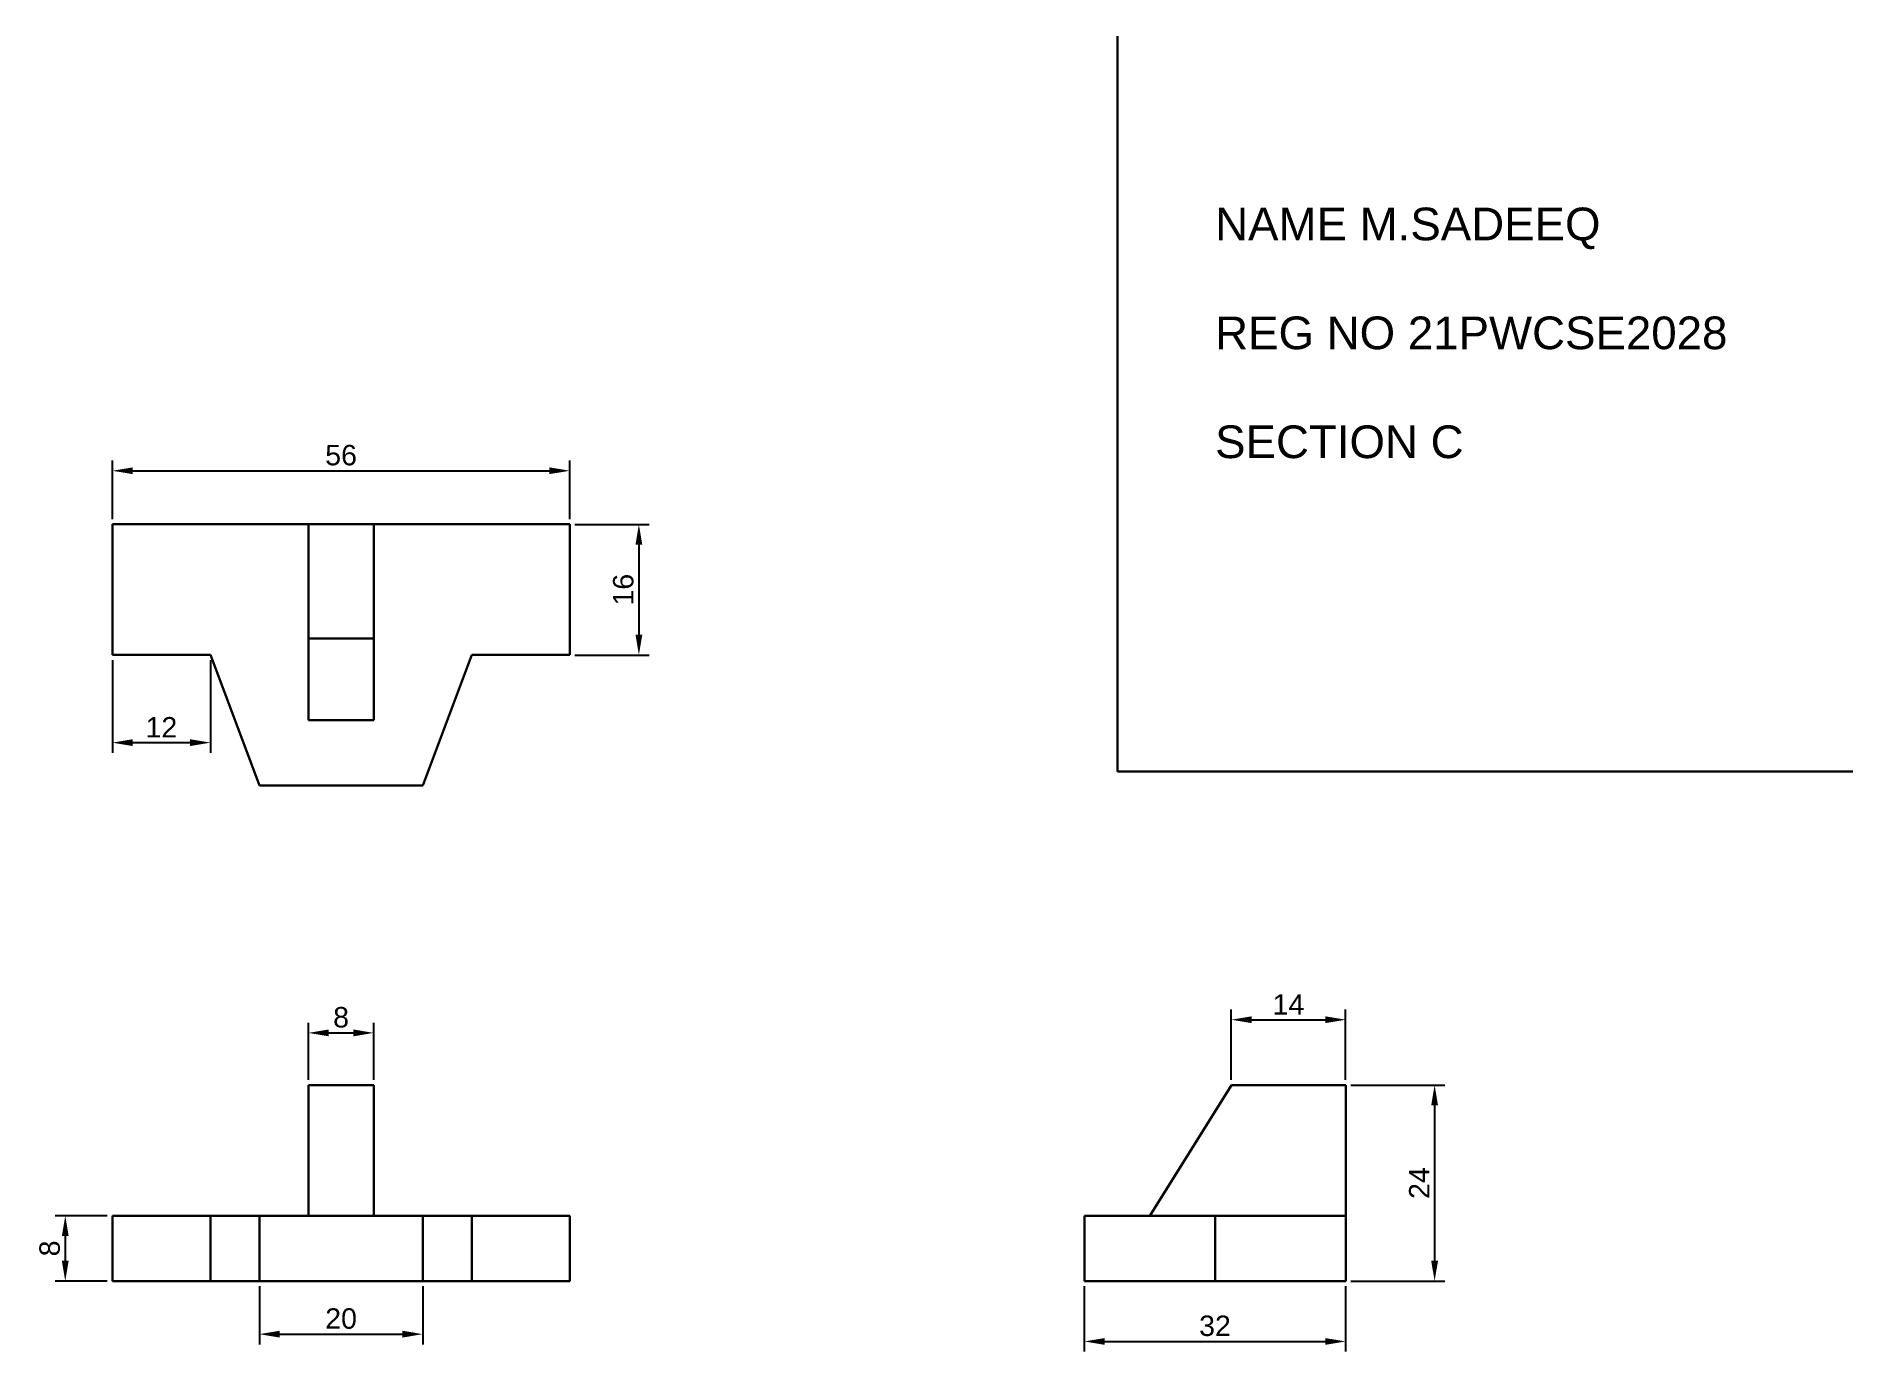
# Model space of a CAD drawing. Header units: millimetres. Extents: x 1466 to 4029, y 929 to 3406.
# Drawn here: x 2663.1 to 2885.5, y 2101.2 to 2262.2 of the extents above; entities that cross this region are included whole.
import ezdxf

# ---------------------------------------------------------------- set-up
doc = ezdxf.new("R2010")
doc.units = ezdxf.units.MM
for name, color, linetype, lineweight in [('dimension LINES', 6, 'Continuous', 9), ('FV SV TV', 5, 'Continuous', 30), ('SHEET DIVISION', 1, 'Continuous', 13)]:
    doc.layers.add(name, color=color, linetype=linetype, lineweight=lineweight)
doc.styles.get("Standard").update_dxf_attribs({"font": 'arial.ttf'})
doc.dimstyles.new('ISO-25', dxfattribs={"dimtxt": 2.5, "dimasz": 2.5, "dimexe": 1.25, "dimexo": 0.625, "dimtad": 1, "dimtxsty": 'Standard', "dimcen": 2.5, "dimadec": 0, "dimazin": 0, "dimtfac": 1, "dimtmove": 0, "dimatfit": 3, "dimfxl": 1, "dimarcsym": 0})

msp = doc.modelspace()

# ---------------------------------------------------------------- texts
at = {"layer": 'SHEET DIVISION', "insert": (2807.446, 2241.262), "char_height": 4, "attachment_point": 1}
msp.add_mtext_dynamic_manual_height_columns('NAME M.SADEEQ\\P\\PREG NO 21PWCSE2028\\P\\PSECTION C', width=63.20355, gutter_width=20, heights=[0], dxfattribs=at)

# ---------------------------------------------------------------- blocks, each defined once
blk = doc.blocks.new('*D3')
at = {"layer": 'Defpoints', "color": 0, "transparency": 16777216}
for p in [(2728.43, 2202.48), (2728.43, 2186.48), (2736.89, 2186.48)]:
    blk.add_point(p, dxfattribs=at)
at = {"layer": 'dimension LINES', "color": 0, "lineweight": -2, "transparency": 16777216}
for p, q in [((2729.06, 2202.48), (2738.14, 2202.48)), ((2736.89, 2199.98), (2736.89, 2188.98)), ((2729.06, 2186.48), (2738.14, 2186.48))]:
    blk.add_line(p, q, dxfattribs=at)
at = {"layer": 'dimension LINES', "color": 0, "transparency": 16777216}
for points in [[(2736.48, 2199.98), (2737.31, 2199.98), (2736.89, 2202.48)], [(2736.48, 2188.98), (2737.31, 2188.98), (2736.89, 2186.48)]]:
    blk.add_solid(points, dxfattribs=at)
at = {"layer": 'dimension LINES', "color": 0, "transparency": 16777216, "insert": (2734.99, 2194.48), "char_height": 2.5, "attachment_point": 5, "rotation": 90}
blk.add_mtext('16', dxfattribs=at)
blk = doc.blocks.new('*D4')
at = {"layer": 'Defpoints', "color": 0, "transparency": 16777216}
for p in [(2728.43, 2209.04), (2672.43, 2202.48), (2728.43, 2202.48)]:
    blk.add_point(p, dxfattribs=at)
at = {"layer": 'dimension LINES', "color": 0, "lineweight": -2, "transparency": 16777216}
for p, q in [((2672.43, 2203.11), (2672.43, 2210.29)), ((2674.93, 2209.04), (2725.93, 2209.04)), ((2728.43, 2203.11), (2728.43, 2210.29))]:
    blk.add_line(p, q, dxfattribs=at)
at = {"layer": 'dimension LINES', "color": 0, "transparency": 16777216}
for points in [[(2674.93, 2209.46), (2674.93, 2208.63), (2672.43, 2209.04)], [(2725.93, 2209.46), (2725.93, 2208.63), (2728.43, 2209.04)]]:
    blk.add_solid(points, dxfattribs=at)
at = {"layer": 'dimension LINES', "color": 0, "transparency": 16777216, "insert": (2700.43, 2210.94), "char_height": 2.5, "attachment_point": 5}
blk.add_mtext('56', dxfattribs=at)
blk = doc.blocks.new('*D5')
at = {"layer": 'Defpoints', "color": 0, "transparency": 16777216}
for p in [(2704.43, 2140.21), (2696.43, 2133.82), (2704.43, 2133.82)]:
    blk.add_point(p, dxfattribs=at)
at = {"layer": 'dimension LINES', "color": 0, "lineweight": -2, "transparency": 16777216}
for p, q in [((2696.43, 2134.45), (2696.43, 2141.46)), ((2698.93, 2140.21), (2701.93, 2140.21)), ((2704.43, 2134.45), (2704.43, 2141.46))]:
    blk.add_line(p, q, dxfattribs=at)
at = {"layer": 'dimension LINES', "color": 0, "transparency": 16777216}
for points in [[(2698.93, 2140.63), (2698.93, 2139.79), (2696.43, 2140.21)], [(2701.93, 2140.63), (2701.93, 2139.79), (2704.43, 2140.21)]]:
    blk.add_solid(points, dxfattribs=at)
at = {"layer": 'dimension LINES', "color": 0, "transparency": 16777216, "insert": (2700.43, 2142.11), "char_height": 2.5, "attachment_point": 5}
blk.add_mtext('8', dxfattribs=at)
blk = doc.blocks.new('*D7')
at = {"layer": 'Defpoints', "color": 0, "transparency": 16777216}
for p in [(2690.43, 2109.82), (2710.43, 2109.82), (2710.43, 2103.32)]:
    blk.add_point(p, dxfattribs=at)
at = {"layer": 'dimension LINES', "color": 0, "lineweight": -2, "transparency": 16777216}
for p, q in [((2690.43, 2109.2), (2690.43, 2102.07)), ((2710.43, 2109.2), (2710.43, 2102.07)), ((2692.93, 2103.32), (2707.93, 2103.32))]:
    blk.add_line(p, q, dxfattribs=at)
at = {"layer": 'dimension LINES', "color": 0, "transparency": 16777216}
for points in [[(2692.93, 2103.74), (2692.93, 2102.9), (2690.43, 2103.32)], [(2707.93, 2103.74), (2707.93, 2102.9), (2710.43, 2103.32)]]:
    blk.add_solid(points, dxfattribs=at)
at = {"layer": 'dimension LINES', "color": 0, "transparency": 16777216, "insert": (2700.43, 2105.22), "char_height": 2.5, "attachment_point": 5}
blk.add_mtext('20', dxfattribs=at)
blk = doc.blocks.new('*D8')
at = {"layer": 'Defpoints', "color": 0, "transparency": 16777216}
for p in [(2823.43, 2133.82), (2823.43, 2109.82), (2834.32, 2109.82)]:
    blk.add_point(p, dxfattribs=at)
at = {"layer": 'dimension LINES', "color": 0, "lineweight": -2, "transparency": 16777216}
for p, q in [((2824.06, 2133.82), (2835.57, 2133.82)), ((2834.32, 2131.32), (2834.32, 2112.32)), ((2824.06, 2109.82), (2835.57, 2109.82))]:
    blk.add_line(p, q, dxfattribs=at)
at = {"layer": 'dimension LINES', "color": 0, "transparency": 16777216}
for points in [[(2833.9, 2131.32), (2834.74, 2131.32), (2834.32, 2133.82)], [(2833.9, 2112.32), (2834.74, 2112.32), (2834.32, 2109.82)]]:
    blk.add_solid(points, dxfattribs=at)
at = {"layer": 'dimension LINES', "color": 0, "transparency": 16777216, "insert": (2832.44, 2121.82), "char_height": 2.5, "attachment_point": 5, "rotation": 90}
blk.add_mtext('24', dxfattribs=at)
blk = doc.blocks.new('*D9')
at = {"layer": 'Defpoints', "color": 0, "transparency": 16777216}
for p in [(2672.43, 2117.82), (2666.66, 2109.82), (2672.43, 2109.82)]:
    blk.add_point(p, dxfattribs=at)
at = {"layer": 'dimension LINES', "color": 0, "lineweight": -2, "transparency": 16777216}
for p, q in [((2671.81, 2117.82), (2665.41, 2117.82)), ((2666.66, 2115.32), (2666.66, 2112.32)), ((2671.81, 2109.82), (2665.41, 2109.82))]:
    blk.add_line(p, q, dxfattribs=at)
at = {"layer": 'dimension LINES', "color": 0, "transparency": 16777216}
for points in [[(2666.24, 2115.32), (2667.08, 2115.32), (2666.66, 2117.82)], [(2666.24, 2112.32), (2667.08, 2112.32), (2666.66, 2109.82)]]:
    blk.add_solid(points, dxfattribs=at)
at = {"layer": 'dimension LINES', "color": 0, "transparency": 16777216, "insert": (2664.76, 2113.82), "char_height": 2.5, "attachment_point": 5, "rotation": 90}
blk.add_mtext('8', dxfattribs=at)
blk = doc.blocks.new('*D10')
at = {"layer": 'Defpoints', "color": 0, "transparency": 16777216}
for p in [(2672.43, 2186.48), (2684.43, 2186.48), (2684.43, 2175.75)]:
    blk.add_point(p, dxfattribs=at)
at = {"layer": 'dimension LINES', "color": 0, "lineweight": -2, "transparency": 16777216}
for p, q in [((2672.43, 2185.86), (2672.43, 2174.5)), ((2684.43, 2185.86), (2684.43, 2174.5)), ((2674.93, 2175.75), (2681.93, 2175.75))]:
    blk.add_line(p, q, dxfattribs=at)
at = {"layer": 'dimension LINES', "color": 0, "transparency": 16777216}
for points in [[(2674.93, 2176.17), (2674.93, 2175.33), (2672.43, 2175.75)], [(2681.93, 2176.17), (2681.93, 2175.33), (2684.43, 2175.75)]]:
    blk.add_solid(points, dxfattribs=at)
at = {"layer": 'dimension LINES', "color": 0, "transparency": 16777216, "insert": (2678.43, 2177.63), "char_height": 2.5, "attachment_point": 5}
blk.add_mtext('12', dxfattribs=at)
blk = doc.blocks.new('*D11')
at = {"layer": 'Defpoints', "color": 0, "transparency": 16777216}
for p in [(2823.43, 2141.82), (2809.43, 2133.82), (2823.43, 2133.82)]:
    blk.add_point(p, dxfattribs=at)
at = {"layer": 'dimension LINES', "color": 0, "lineweight": -2, "transparency": 16777216}
for p, q in [((2809.43, 2134.45), (2809.43, 2143.07)), ((2811.93, 2141.82), (2820.93, 2141.82)), ((2823.43, 2134.45), (2823.43, 2143.07))]:
    blk.add_line(p, q, dxfattribs=at)
at = {"layer": 'dimension LINES', "color": 0, "transparency": 16777216}
for points in [[(2811.93, 2142.24), (2811.93, 2141.41), (2809.43, 2141.82)], [(2820.93, 2142.24), (2820.93, 2141.41), (2823.43, 2141.82)]]:
    blk.add_solid(points, dxfattribs=at)
at = {"layer": 'dimension LINES', "color": 0, "transparency": 16777216, "insert": (2816.43, 2143.7), "char_height": 2.5, "attachment_point": 5}
blk.add_mtext('14', dxfattribs=at)
blk = doc.blocks.new('*D12')
at = {"layer": 'Defpoints', "color": 0, "transparency": 16777216}
for p in [(2791.43, 2109.82), (2823.43, 2109.82), (2823.43, 2102.43)]:
    blk.add_point(p, dxfattribs=at)
at = {"layer": 'dimension LINES', "color": 0, "lineweight": -2, "transparency": 16777216}
for p, q in [((2791.43, 2109.2), (2791.43, 2101.18)), ((2823.43, 2109.2), (2823.43, 2101.18)), ((2793.93, 2102.43), (2820.93, 2102.43))]:
    blk.add_line(p, q, dxfattribs=at)
at = {"layer": 'dimension LINES', "color": 0, "transparency": 16777216}
for points in [[(2793.93, 2102.84), (2793.93, 2102.01), (2791.43, 2102.43)], [(2820.93, 2102.84), (2820.93, 2102.01), (2823.43, 2102.43)]]:
    blk.add_solid(points, dxfattribs=at)
at = {"layer": 'dimension LINES', "color": 0, "transparency": 16777216, "insert": (2807.43, 2104.33), "char_height": 2.5, "attachment_point": 5}
blk.add_mtext('32', dxfattribs=at)

# ---------------------------------------------------------------- dimensions: what is measured, and where the dimension line sits
at = {"layer": 'dimension LINES'}
for base, p1, p2, picture, middle in [((2728.434, 2209.042), (2672.434, 2202.484), (2728.434, 2202.484), '*D4', (2700.434, 2210.943)), ((2684.434, 2175.752), (2672.434, 2186.484), (2684.434, 2186.484), '*D10', (2678.434, 2177.632)), ((2823.434, 2141.823), (2809.434, 2133.824), (2823.434, 2133.824), '*D11', (2816.434, 2143.703)), ((2704.434, 2140.21), (2696.434, 2133.824), (2704.434, 2133.824), '*D5', (2700.434, 2142.112)), ((2710.434, 2103.318), (2690.434, 2109.824), (2710.434, 2109.824), '*D7', (2700.434, 2105.22)), ((2823.434, 2102.426), (2791.434, 2109.824), (2823.434, 2109.824), '*D12', (2807.434, 2104.328))]:
    dim = msp.add_linear_dim(base=base, p1=p1, p2=p2, dimstyle='ISO-25', dxfattribs=at)
    dim.commit()
    dim.dimension.update_dxf_attribs({"geometry": picture, "text_midpoint": middle})
for base, p1, p2, picture, middle in [((2736.892, 2186.484), (2728.434, 2202.484), (2728.434, 2186.484), '*D3', (2734.991, 2194.484)), ((2834.32, 2109.824), (2823.434, 2133.824), (2823.434, 2109.824), '*D8', (2832.44, 2121.824)), ((2666.659, 2109.824), (2672.434, 2117.824), (2672.434, 2109.824), '*D9', (2664.758, 2113.824))]:
    dim = msp.add_linear_dim(base=base, p1=p1, p2=p2, angle=90, dimstyle='ISO-25', dxfattribs=at)
    dim.commit()
    dim.dimension.update_dxf_attribs({"geometry": picture, "text_midpoint": middle})

# ---------------------------------------------------------------- linework, layer by layer
at = {"layer": 'FV SV TV'}
for p, q in [((2795.507, 2262.237), (2795.507, 2172.237)), ((2672.434, 2202.484), (2672.434, 2186.484)), ((2672.434, 2202.484), (2728.434, 2202.484)), ((2696.434, 2188.484), (2696.434, 2202.484)), ((2704.434, 2188.484), (2704.434, 2202.484)), ((2728.434, 2202.484), (2728.434, 2186.484)), ((2704.434, 2188.484), (2696.434, 2188.484)), ((2696.434, 2178.484), (2696.434, 2188.484)), ((2704.434, 2188.484), (2704.434, 2178.484)), ((2672.434, 2186.484), (2684.434, 2186.484)), ((2690.434, 2170.484), (2684.434, 2186.484)), ((2710.434, 2170.484), (2716.434, 2186.484)), ((2728.434, 2186.484), (2716.434, 2186.484)), ((2704.434, 2178.484), (2696.434, 2178.484)), ((2795.507, 2172.237), (2885.507, 2172.237)), ((2700.434, 2170.484), (2690.434, 2170.484)), ((2700.434, 2170.484), (2710.434, 2170.484)), ((2704.434, 2133.824), (2696.434, 2133.824)), ((2696.434, 2133.824), (2696.434, 2117.824)), ((2704.434, 2133.824), (2704.434, 2117.824)), ((2799.434, 2117.824), (2809.434, 2133.824)), ((2823.434, 2133.824), (2809.434, 2133.824)), ((2823.434, 2117.824), (2823.434, 2133.824)), ((2672.434, 2109.824), (2672.434, 2117.824)), ((2672.434, 2117.824), (2728.434, 2117.824)), ((2690.434, 2117.824), (2684.434, 2117.824)), ((2684.434, 2117.824), (2684.434, 2109.824)), ((2690.434, 2109.824), (2690.434, 2117.824)), ((2716.434, 2117.824), (2710.434, 2117.824)), ((2710.434, 2117.824), (2710.434, 2109.824)), ((2716.434, 2109.824), (2716.434, 2117.824)), ((2728.434, 2117.824), (2728.434, 2109.824)), ((2807.434, 2117.824), (2791.434, 2117.824)), ((2791.434, 2117.824), (2791.434, 2109.824)), ((2823.434, 2117.824), (2807.434, 2117.824)), ((2807.434, 2117.824), (2807.434, 2109.824)), ((2823.434, 2109.824), (2823.434, 2117.824)), ((2684.434, 2109.824), (2672.434, 2109.824)), ((2690.434, 2109.824), (2684.434, 2109.824)), ((2700.434, 2109.824), (2690.434, 2109.824)), ((2710.434, 2109.824), (2690.434, 2109.824)), ((2700.434, 2109.824), (2710.434, 2109.824)), ((2716.434, 2109.824), (2710.434, 2109.824)), ((2728.434, 2109.824), (2716.434, 2109.824)), ((2791.434, 2109.824), (2807.434, 2109.824)), ((2807.434, 2109.824), (2823.434, 2109.824))]:
    msp.add_line(p, q, dxfattribs=at)

msp.set_redraw_order([(e.dxf.handle, doc.entitydb.next_handle()) for e in msp.query("TEXT MTEXT ATTDEF DIMENSION ARC_DIMENSION")])  # texts and dimensions are drawn at this point

doc.saveas('drawing.dxf')
